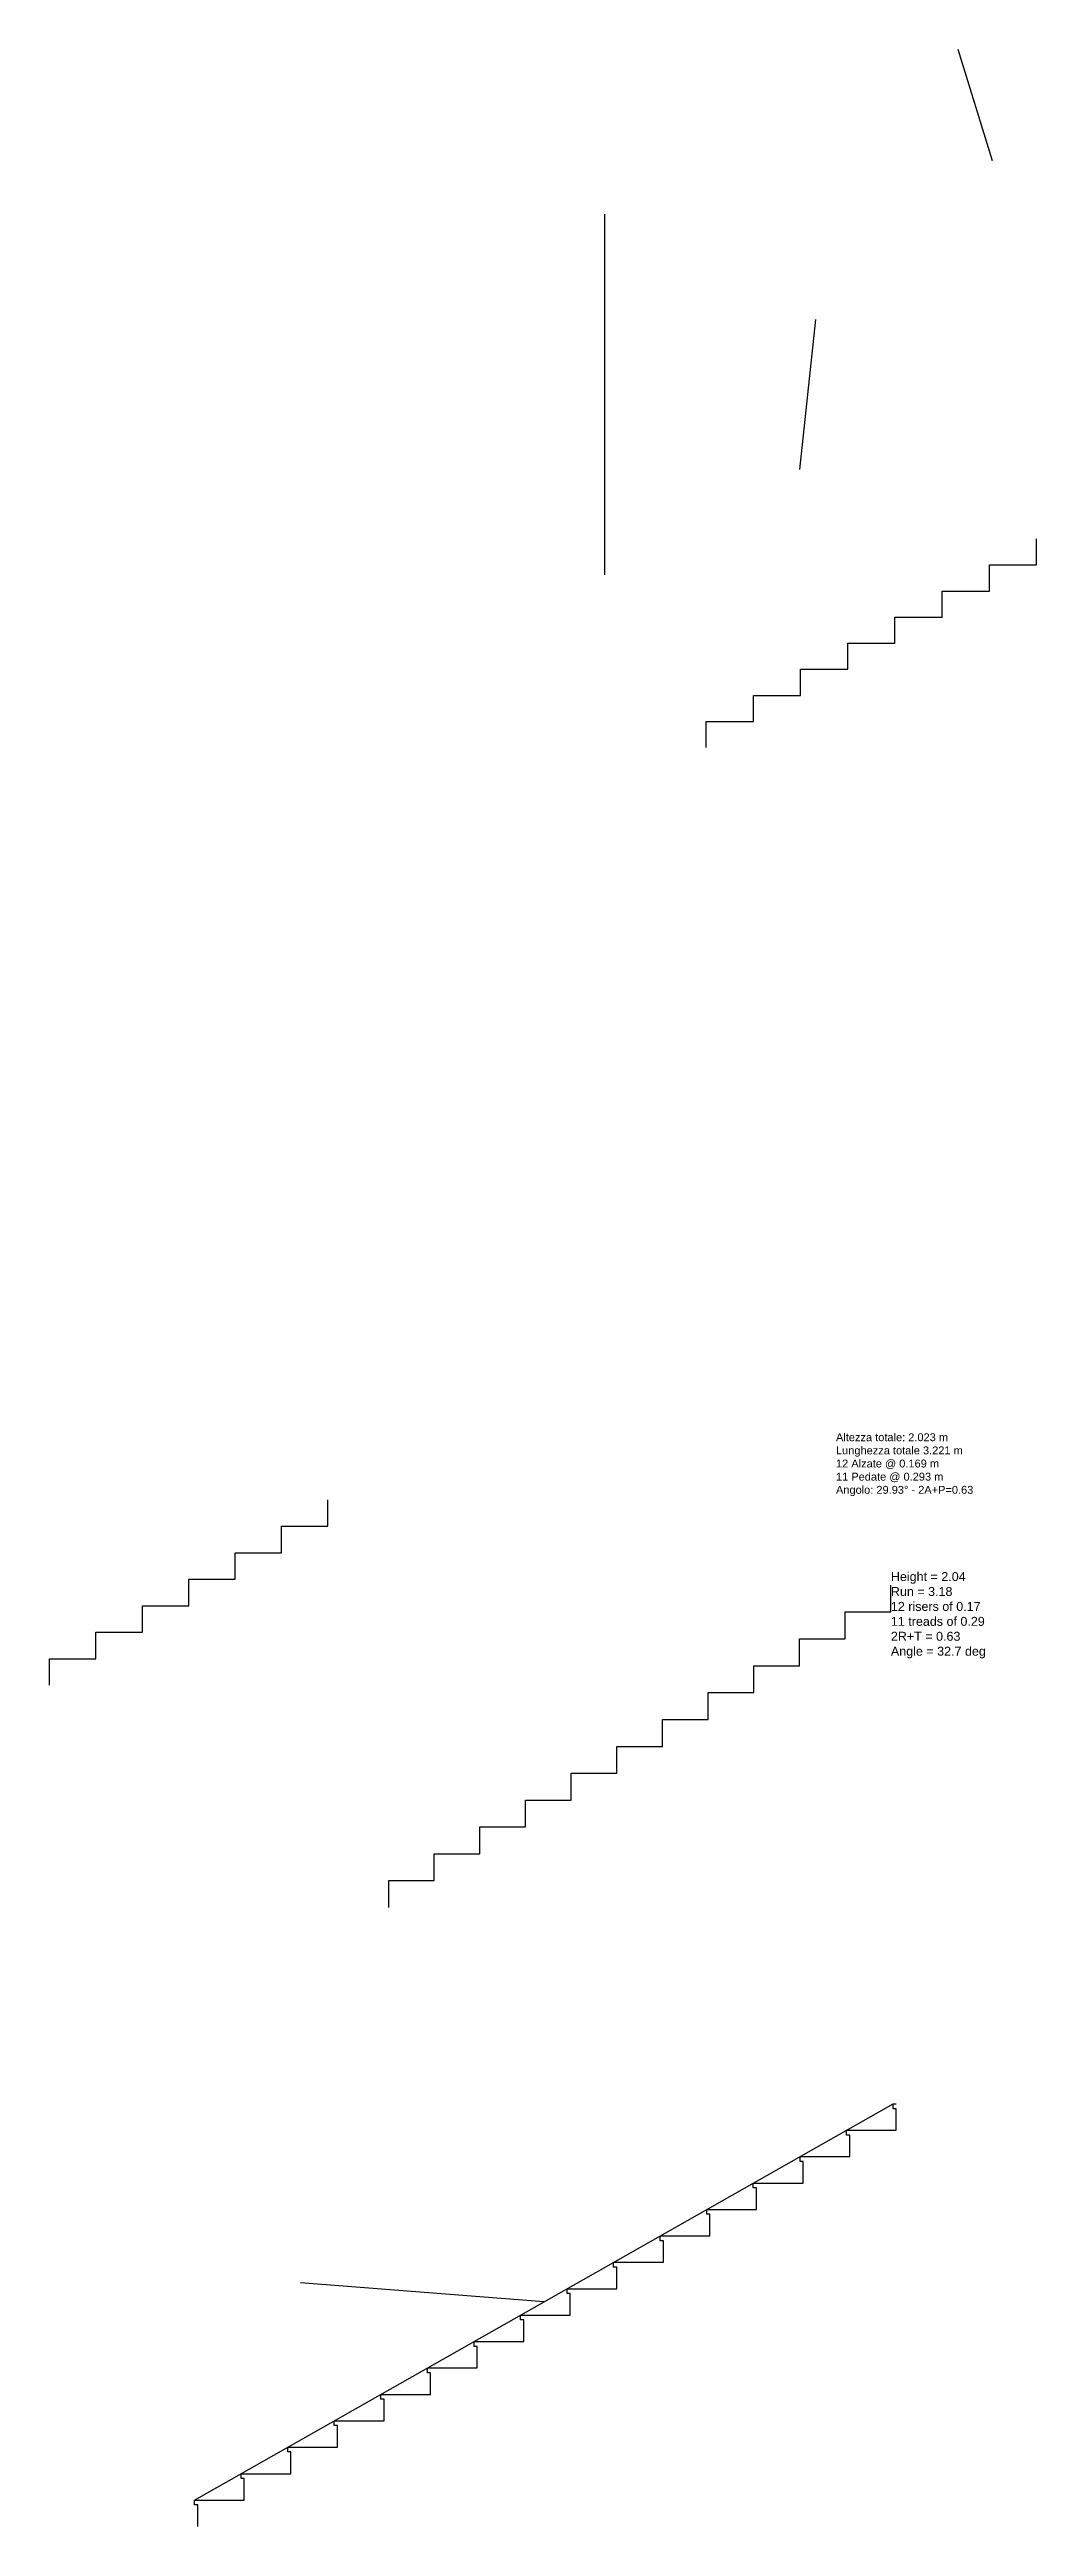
# Model space of a CAD drawing. Header units: metres. Extents: x 2 to 415, y -1 to 287.
# Drawn here: x 113.58 to 119.83, y 47.3 to 63 of the extents above; entities that cross this region are included whole.
import ezdxf

# ---------------------------------------------------------------- set-up
doc = ezdxf.new("R2010")
doc.units = ezdxf.units.M
doc.styles.get("Standard").update_dxf_attribs({"font": 'arial.ttf'})

msp = doc.modelspace()

# ---------------------------------------------------------------- texts
for s, insert, char_height, attachment_point in [('Altezza totale: 2.023 m\\PLunghezza totale 3.221 m\\P12 Alzate @ 0.169 m\\P11 Pedate @ 0.293 m\\PAngolo: 29.93° - 2A+P=0.63', (118.564, 54.228), 0.05, 1), ('Height = 2.04\\PRun = 3.18\\P12 risers of 0.17\\P11 treads of 0.29\\P2R+T = 0.63\\PAngle = 32.7 deg', (118.912, 52.801), 0.05676, 7)]:
    msp.add_mtext(s, dxfattribs=dict(insert=insert, char_height=char_height, attachment_point=attachment_point))

# ---------------------------------------------------------------- linework, layer by layer
for p, q in [((119.555, 62.295), (119.339, 63.001)), ((118.435, 61.289), (118.332, 60.339)), ((114.499, 47.465), (118.926, 49.976)), ((116.712, 48.721), (115.171, 48.842))]:
    msp.add_line(p, q)
for points in [[(117.099, 59.671), (117.099, 59.835), (117.099, 59.835), (117.099, 59.998), (117.099, 59.998), (117.099, 60.161), (117.099, 60.161), (117.099, 60.324), (117.099, 60.324), (117.099, 60.488), (117.099, 60.488), (117.099, 60.651), (117.099, 60.651), (117.099, 60.814), (117.099, 60.814), (117.099, 60.977), (117.099, 60.977), (117.099, 61.141), (117.099, 61.141), (117.099, 61.304), (117.099, 61.304), (117.099, 61.467), (117.099, 61.467), (117.099, 61.63), (117.099, 61.63), (117.099, 61.794), (117.099, 61.794), (117.099, 61.957)], [(117.742, 58.575), (117.742, 58.741), (118.041, 58.741), (118.041, 58.906), (118.34, 58.906), (118.34, 59.072), (118.639, 59.072), (118.639, 59.237), (118.938, 59.237), (118.938, 59.403), (119.237, 59.403), (119.237, 59.568), (119.536, 59.568), (119.536, 59.734), (119.835, 59.734), (119.835, 59.899)], [(113.58, 52.631), (113.58, 52.799), (113.874, 52.799), (113.874, 52.967), (114.168, 52.967), (114.168, 53.135), (114.462, 53.135), (114.462, 53.303), (114.756, 53.303), (114.756, 53.471), (115.05, 53.471), (115.05, 53.639), (115.344, 53.639), (115.344, 53.807)], [(115.729, 51.222), (115.729, 51.392), (116.018, 51.392), (116.018, 51.562), (116.307, 51.562), (116.307, 51.733), (116.597, 51.733), (116.597, 51.903), (116.886, 51.903), (116.886, 52.073), (117.176, 52.073), (117.176, 52.243), (117.465, 52.243), (117.465, 52.414), (117.755, 52.414), (117.755, 52.584), (118.044, 52.584), (118.044, 52.754), (118.333, 52.754), (118.333, 52.925), (118.623, 52.925), (118.623, 53.095), (118.912, 53.095), (118.912, 53.265)], [(114.519, 47.297), (114.519, 47.435), (114.499, 47.435), (114.499, 47.465), (114.814, 47.465), (114.814, 47.602), (114.794, 47.602), (114.794, 47.632), (115.109, 47.632), (115.109, 47.77), (115.089, 47.77), (115.089, 47.8), (115.404, 47.8), (115.404, 47.937), (115.384, 47.937), (115.384, 47.967), (115.7, 47.967), (115.7, 48.105), (115.68, 48.105), (115.68, 48.135), (115.995, 48.135), (115.995, 48.272), (115.975, 48.272), (115.975, 48.302), (116.29, 48.302), (116.29, 48.439), (116.27, 48.439), (116.27, 48.469), (116.585, 48.469), (116.585, 48.607), (116.565, 48.607), (116.565, 48.637), (116.88, 48.637), (116.88, 48.774), (116.86, 48.774), (116.86, 48.804), (117.175, 48.804), (117.175, 48.942), (117.155, 48.942), (117.155, 48.972), (117.47, 48.972), (117.47, 49.109), (117.45, 49.109), (117.45, 49.139), (117.765, 49.139), (117.765, 49.277), (117.745, 49.277), (117.745, 49.307), (118.06, 49.307), (118.06, 49.444), (118.04, 49.444), (118.04, 49.474), (118.356, 49.474), (118.356, 49.612), (118.336, 49.612), (118.336, 49.642), (118.651, 49.642), (118.651, 49.779), (118.631, 49.779), (118.631, 49.809), (118.946, 49.809), (118.946, 49.946), (118.926, 49.946), (118.926, 49.976), (118.946, 49.976)]]:
    msp.add_lwpolyline(points)

msp.set_redraw_order([(e.dxf.handle, doc.entitydb.next_handle()) for e in msp.query("TEXT MTEXT ATTDEF DIMENSION ARC_DIMENSION")])  # texts and dimensions are drawn at this point

doc.saveas('drawing.dxf')
